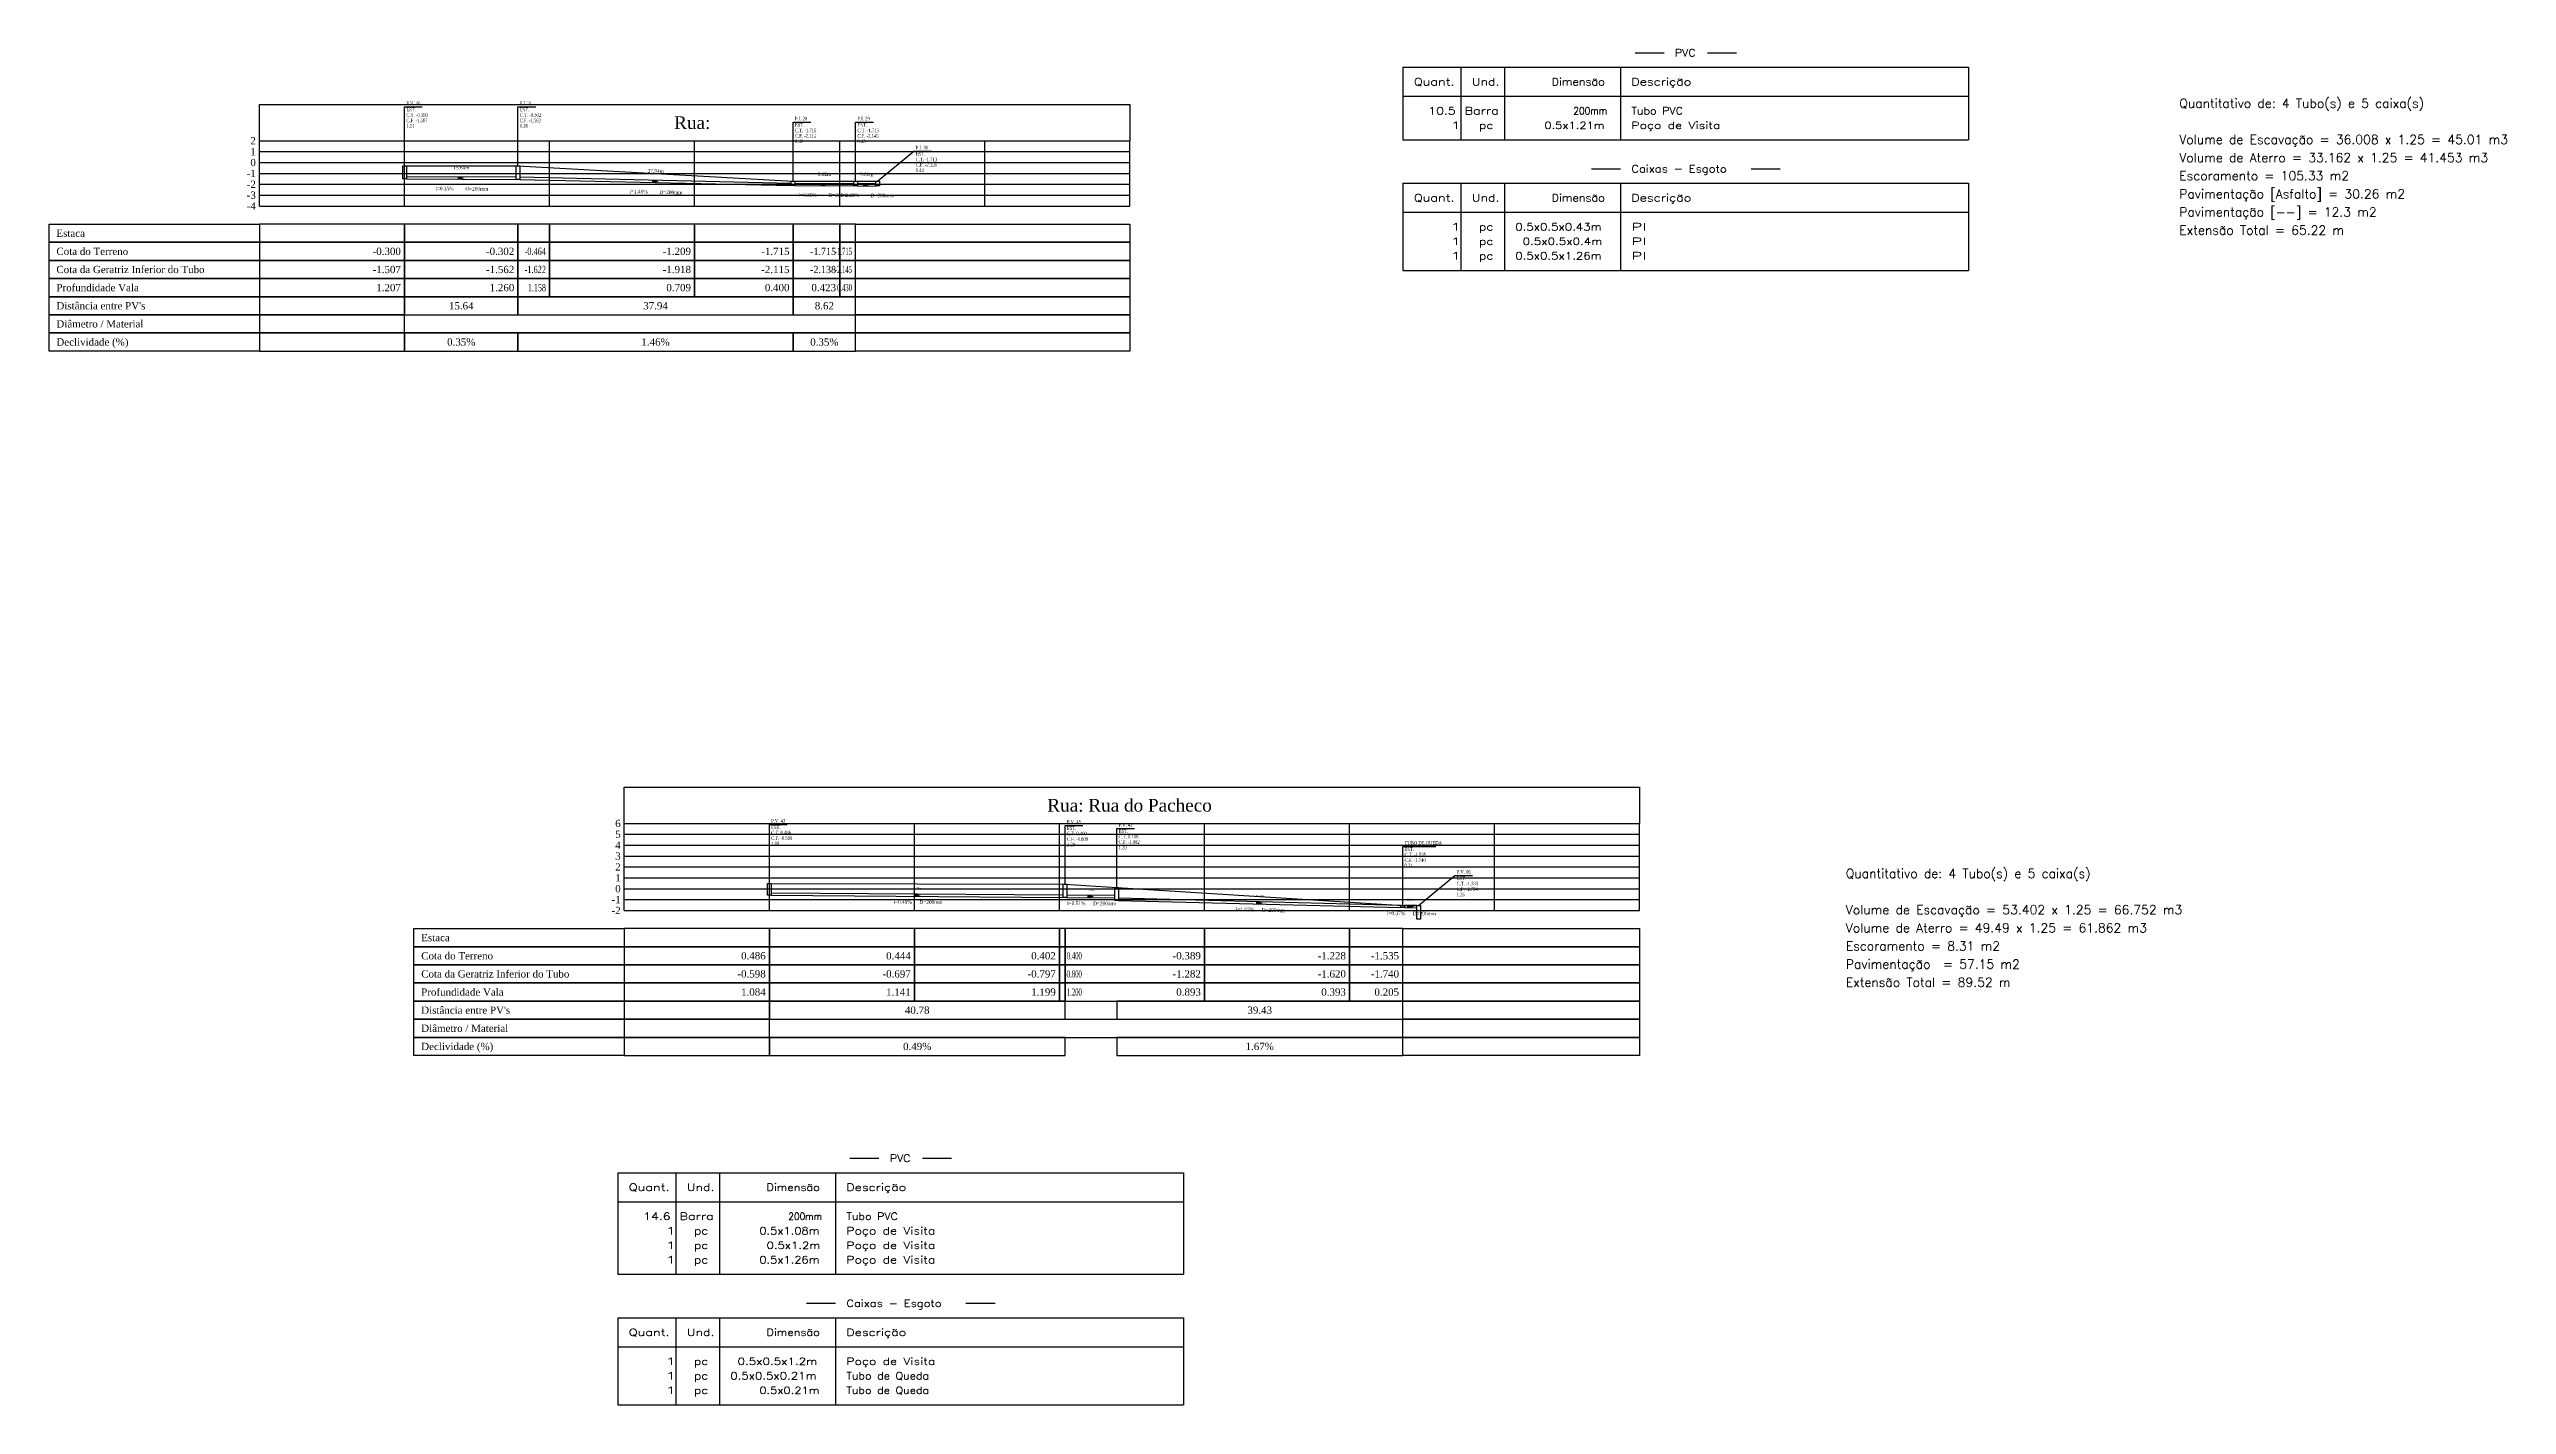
# Model space of a CAD drawing. Extents: x -44 to 14114764, y -20 to 289527804.
# Drawn here: x 359232.8 to 359571.6, y 7350308.8 to 7350495.7 of the extents above; entities that cross this region are included whole.
import ezdxf
from ezdxf.enums import TextEntityAlignment as Align

# ---------------------------------------------------------------- set-up
doc = ezdxf.new("R2010")
doc.units = 0
for name, color, linetype in [('LISTAGEM_LINHA', 7, 'Continuous'), ('LISTAGEM_TEXTO', 7, 'Continuous'), ('PS_IND_COMPRIMENTO', 7, 'Continuous'), ('PS_IND_DIAMETRO', 7, 'Continuous'), ('PS_IND_FLUXO', 3, 'Continuous'), ('PS_IND_INCLINACAO', 7, 'Continuous'), ('PS_PERFIL_CAIXAS', 7, 'Continuous'), ('PS_PERFIL_COTA_LIN', 7, 'Continuous'), ('PS_PERFIL_COTA_TXT', 5, 'Continuous'), ('PS_PERFIL_GRADE', 8, 'Continuous'), ('PS_PERFIL_TERRENO', 3, 'Continuous'), ('PS_PERFIL_TITULOS', 5, 'Continuous'), ('PS_PERFIL_TUBO', 7, 'Continuous'), ('PS_PONTOS_IDENTIFICACAO_LIN', 7, 'Continuous'), ('PS_PONTOS_IDENTIFICACAO_TXT', 7, 'Continuous')]:
    doc.layers.add(name, color=color, linetype=linetype)
doc.styles.add('ROMANS', font='ROMANS.shx', dxfattribs={"height": 2})
doc.styles.get("Standard").update_dxf_attribs({"font": 'times.ttf'})

msp = doc.modelspace()

# ---------------------------------------------------------------- texts
at = {"layer": 'LISTAGEM_TEXTO', "style": 'ROMANS'}
for s, width, p in [('PVC', 1.105263, (359456.933, 7350494.695)), ('Quant.', 1.298969, (359420.933, 7350490.695)), ('Und.', 1.272727, (359428.933, 7350490.695)), ('Dimensão', 1.135135, (359439.933, 7350490.695)), ('Descrição', 1.277027, (359450.933, 7350490.695)), ('10.5', 1.253731, (359422.933, 7350486.695)), ('Barra', 1.296296, (359427.933, 7350486.695)), ('200mm', 0.905172, (359442.933, 7350486.695)), ('Tubo PVC', 1.112583, (359450.933, 7350486.695)), ('1', 1.909091, (359425.933, 7350484.695)), ('pc', 1.235294, (359429.933, 7350484.695)), ('0.5x1.21m', 1.159509, (359438.933, 7350484.695)), ('Poço de Visita', 1.25641, (359450.933, 7350484.695)), ('Caixas - Esgoto', 1.162362, (359450.933, 7350478.695)), ('Quant.', 1.298969, (359420.933, 7350474.695)), ('Und.', 1.272727, (359428.933, 7350474.695)), ('Dimensão', 1.135135, (359439.933, 7350474.695)), ('Descrição', 1.277027, (359450.933, 7350474.695)), ('1', 1.909091, (359425.933, 7350470.695)), ('pc', 1.235294, (359429.933, 7350470.695)), ('0.5x0.5x0.43m', 1.186957, (359434.933, 7350470.695)), ('PI', 1.68, (359450.933, 7350470.695)), ('1', 1.909091, (359425.933, 7350468.695)), ('1', 1.909091, (359425.933, 7350466.695)), ('pc', 1.235294, (359429.933, 7350468.695)), ('pc', 1.235294, (359429.933, 7350466.695)), ('0.5x0.5x1.26m', 1.186957, (359434.933, 7350466.695)), ('0.5x0.5x0.4m', 1.2, (359435.933, 7350468.695)), ('PI', 1.68, (359450.933, 7350468.695)), ('PI', 1.68, (359450.933, 7350466.695)), ('PVC', 1.105263, (359348.687, 7350342.26)), ('Quant.', 1.298969, (359312.687, 7350338.26)), ('Und.', 1.272727, (359320.687, 7350338.26)), ('Dimensão', 1.135135, (359331.687, 7350338.26)), ('Descrição', 1.277027, (359342.687, 7350338.26)), ('14.6', 1.253731, (359314.687, 7350334.26)), ('Barra', 1.296296, (359319.687, 7350334.26)), ('200mm', 0.905172, (359334.687, 7350334.26)), ('Tubo PVC', 1.112583, (359342.687, 7350334.26)), ('1', 1.909091, (359317.687, 7350332.26)), ('1', 1.909091, (359317.687, 7350330.26)), ('pc', 1.235294, (359321.687, 7350332.26)), ('0.5x1.08m', 1.159509, (359330.687, 7350332.26)), ('0.5x1.2m', 1.174825, (359331.687, 7350330.26)), ('Poço de Visita', 1.25641, (359342.687, 7350332.26)), ('Poço de Visita', 1.25641, (359342.687, 7350330.26)), ('1', 1.909091, (359317.687, 7350328.26)), ('pc', 1.235294, (359321.687, 7350330.26)), ('pc', 1.235294, (359321.687, 7350328.26)), ('0.5x1.26m', 1.159509, (359330.687, 7350328.26)), ('Poço de Visita', 1.25641, (359342.687, 7350328.26)), ('Caixas - Esgoto', 1.162362, (359342.687, 7350322.26)), ('Quant.', 1.298969, (359312.687, 7350318.26)), ('Und.', 1.272727, (359320.687, 7350318.26)), ('Dimensão', 1.135135, (359331.687, 7350318.26)), ('Descrição', 1.277027, (359342.687, 7350318.26)), ('1', 1.909091, (359317.687, 7350314.26)), ('pc', 1.235294, (359321.687, 7350314.26)), ('0.5x0.5x1.2m', 1.2, (359327.687, 7350314.26)), ('Poço de Visita', 1.25641, (359342.687, 7350314.26)), ('1', 1.909091, (359317.687, 7350312.26)), ('1', 1.909091, (359317.687, 7350310.26)), ('pc', 1.235294, (359321.687, 7350312.26)), ('pc', 1.235294, (359321.687, 7350310.26)), ('0.5x0.5x0.21m', 1.186957, (359326.687, 7350312.26)), ('0.5x0.21m', 1.159509, (359330.687, 7350310.26)), ('Tubo de Queda', 1.114286, (359342.687, 7350312.26)), ('Tubo de Queda', 1.114286, (359342.687, 7350310.26))]:
    msp.add_text(s, height=1, dxfattribs=dict(at, width=width)).set_placement(p)
at = {"layer": 'LISTAGEM_TEXTO', "color": 7, "style": 'ROMANS'}
for s, p in [('Quantitativo de: 4 Tubo(s) e 5 caixa(s)', (359526.481, 7350487.612)), ('Volume de Escavação = 36.008 x 1.25 = 45.01 m3', (359526.481, 7350482.612)), ('Volume de Aterro = 33.162 x 1.25 = 41.453 m3', (359526.481, 7350480.112)), ('Escoramento = 105.33 m2', (359526.481, 7350477.612)), ('Pavimentação [Asfalto] = 30.26 m2', (359526.481, 7350475.112)), ('Pavimentação [--] = 12.3 m2', (359526.481, 7350472.612)), ('Extensão Total = 65.22 m', (359526.481, 7350470.112)), ('Quantitativo de: 4 Tubo(s) e 5 caixa(s)', (359480.496, 7350381.403)), ('Volume de Escavação = 53.402 x 1.25 = 66.752 m3', (359480.496, 7350376.403)), ('Volume de Aterro = 49.49 x 1.25 = 61.862 m3', (359480.496, 7350373.903)), ('Escoramento = 8.31 m2', (359480.496, 7350371.403)), ('Pavimentação  = 57.15 m2', (359480.496, 7350368.903)), ('Extensão Total = 89.52 m', (359480.496, 7350366.403))]:
    msp.add_text(s, height=1.25, dxfattribs=at).set_placement(p)
at = {"layer": 'PS_IND_COMPRIMENTO', "width": 0.8}
for s, height, rotation, p in [('15.64m', 0.5, 359.68942, (359289.596, 7350479.362)), ('37.94m', 0.5, 358.73023, (359316.411, 7350478.906)), ('8.62m', 0.5, 359.68029, (359339.668, 7350478.469)), ('3.02m', 0.5, 359.50285, (359345.493, 7350478.435)), ('40.78m', 0.25, 359.56982, (359352.467, 7350379.984)), ('7.12m', 0.25, 359.53288, (359376.417, 7350379.806)), ('39.43m', 0.25, 358.5476, (359399.709, 7350378.916)), ('2.19m', 0.25, 359.58407, (359420.503, 7350378.417))]:
    msp.add_text(s, height=height, rotation=rotation, dxfattribs=at).set_placement(p, align=Align.MIDDLE_CENTER)
at = {"layer": 'PS_IND_DIAMETRO', "width": 0.8}
for rotation, p in [(359.68942, (359291.731, 7350476.451)), (358.73023, (359318.496, 7350475.959)), (359.68029, (359341.802, 7350475.557)), (359.50285, (359347.618, 7350475.516)), (359.56982, (359354.353, 7350378.07)), (359.53288, (359378.302, 7350377.891)), (358.5476, (359401.56, 7350376.969)), (359.58407, (359422.389, 7350376.503))]:
    msp.add_text('D=200mm', height=0.5, rotation=rotation, dxfattribs=at).set_placement(p, align=Align.MIDDLE_CENTER)
at = {"layer": 'PS_IND_INCLINACAO', "width": 0.8}
for s, rotation, p in [('i=0.35%', 359.68942, (359287.281, 7350476.475)), ('i=1.46%', 358.73023, (359314.047, 7350476.058)), ('i=0.35%', 359.68029, (359337.352, 7350475.582)), ('i=0.48%', 359.50285, (359343.168, 7350475.555)), ('i=0.49%', 359.56982, (359350.453, 7350378.099)), ('i=0.51%', 359.53288, (359374.402, 7350377.922)), ('i=1.67%', 358.5476, (359397.662, 7350377.067)), ('i=0.37%', 359.58407, (359418.489, 7350376.531))]:
    msp.add_text(s, height=0.5, rotation=rotation, dxfattribs=at).set_placement(p, align=Align.MIDDLE_CENTER)
at = {"layer": 'PS_PERFIL_COTA_TXT'}
for s, p in [('Estaca', (359233.77, 7350470.314)), ('Cota do Terreno', (359233.77, 7350467.814)), ('Profundidade Vala', (359233.77, 7350462.814)), ('Cota da Geratriz Inferior do Tubo', (359233.77, 7350465.314)), ("Distância entre PV's", (359233.77, 7350460.314)), ('Diâmetro / Material', (359233.77, 7350457.814)), ('Declividade (%)', (359233.77, 7350455.314)), ('Estaca', (359284.072, 7350373.183)), ('Cota do Terreno', (359284.072, 7350370.683)), ('Cota da Geratriz Inferior do Tubo', (359284.072, 7350368.183)), ('Profundidade Vala', (359284.072, 7350365.683)), ("Distância entre PV's", (359284.072, 7350363.183)), ('Diâmetro / Material', (359284.072, 7350360.683)), ('Declividade (%)', (359284.072, 7350358.183))]:
    msp.add_text(s, height=1, dxfattribs=at).set_placement(p, align=Align.MIDDLE_LEFT)
for s, p in [('-0.300', (359281.27, 7350467.814)), ('-0.302', (359296.907, 7350467.814)), ('-1.209', (359321.27, 7350467.814)), ('-1.715', (359334.851, 7350467.814)), ('-1.507', (359281.27, 7350465.314)), ('1.207', (359281.27, 7350462.814)), ('-1.562', (359296.907, 7350465.314)), ('1.260', (359296.907, 7350462.814)), ('-1.918', (359321.27, 7350465.314)), ('0.709', (359321.27, 7350462.814)), ('-2.115', (359334.851, 7350465.314)), ('0.400', (359334.851, 7350462.814)), ('0.423', (359341.27, 7350462.814)), ('-0.598', (359331.572, 7350368.183)), ('0.486', (359331.572, 7350370.683)), ('-0.697', (359351.572, 7350368.183)), ('0.444', (359351.572, 7350370.683)), ('-0.797', (359371.572, 7350368.183)), ('0.402', (359371.572, 7350370.683)), ('-0.389', (359391.572, 7350370.683)), ('-1.282', (359391.572, 7350368.183)), ('-1.228', (359411.572, 7350370.683)), ('-1.620', (359411.572, 7350368.183)), ('-1.535', (359418.899, 7350370.683)), ('-1.740', (359418.899, 7350368.183)), ('1.084', (359331.572, 7350365.683)), ('1.141', (359351.572, 7350365.683)), ('1.199', (359371.572, 7350365.683)), ('0.893', (359391.572, 7350365.683)), ('0.393', (359411.572, 7350365.683)), ('0.205', (359418.899, 7350365.683))]:
    msp.add_text(s, height=1, dxfattribs=at).set_placement(p, align=Align.MIDDLE_RIGHT)
for s, width, p in [('-0.464', 0.623359, (359301.27, 7350467.814)), ('-1.715', 0.917104, (359341.27, 7350467.814)), ('-1.715', 0.5, (359343.469, 7350467.814)), ('-1.622', 0.623359, (359301.27, 7350465.314)), ('1.158', 0.727252, (359301.27, 7350462.814)), ('-2.138', 0.917104, (359341.27, 7350465.314)), ('-2.145', 0.5, (359343.469, 7350465.314)), ('0.430', 0.5, (359343.469, 7350462.814)), ('-0.800', 0.5, (359375.161, 7350368.183)), ('0.400', 0.5, (359375.161, 7350370.683)), ('1.200', 0.5, (359375.161, 7350365.683))]:
    msp.add_text(s, height=1, dxfattribs=dict(at, width=width)).set_placement(p, align=Align.MIDDLE_RIGHT)
for s, p in [('15.64', (359289.589, 7350460.314)), ('37.94', (359316.379, 7350460.314)), ('8.62', (359339.66, 7350460.314)), ('0.35%', (359289.589, 7350455.314)), ('1.46%', (359316.379, 7350455.314)), ('0.35%', (359339.66, 7350455.314)), ('40.78', (359352.46, 7350363.183)), ('39.43', (359399.685, 7350363.183)), ('0.49%', (359352.46, 7350358.183)), ('1.67%', (359399.685, 7350358.183))]:
    msp.add_text(s, height=1, dxfattribs=at).set_placement(p, align=Align.MIDDLE_CENTER)
at = {"layer": 'PS_PERFIL_TITULOS'}
for s, p in [('Rua: ', (359321.77, 7350485.564)), ('Rua: Rua do Pacheco ', (359382.072, 7350391.433))]:
    msp.add_text(s, height=1.75, dxfattribs=at).set_placement(p, align=Align.MIDDLE_CENTER)
at = {"layer": 'PS_PONTOS_IDENTIFICACAO_TXT', "width": 0.7}
for s, p in [('P.V. 46', (359282.02, 7350487.989)), ('EST. ', (359282.02, 7350487.114)), ('C.T. -0.300', (359282.02, 7350486.364)), ('P.I. 31', (359297.657, 7350487.986)), ('EST. ', (359297.657, 7350487.111)), ('C.T. -0.302', (359297.657, 7350486.361)), ('C.F. -1.507', (359282.02, 7350485.614)), ('1.21', (359282.02, 7350484.864)), ('C.F. -1.562', (359297.657, 7350485.611)), ('1.26', (359297.657, 7350484.861)), ('P.I. 28', (359335.601, 7350485.866)), ('EST. ', (359335.601, 7350484.991)), ('C.T. -1.715', (359335.601, 7350484.241)), ('C.F. -2.115', (359335.601, 7350483.491)), ('P.I. 29', (359344.219, 7350485.866)), ('EST. ', (359344.219, 7350484.991)), ('C.T. -1.715', (359344.219, 7350484.241)), ('C.F. -2.145', (359344.219, 7350483.491)), ('0.40', (359335.601, 7350482.741)), ('0.43', (359344.219, 7350482.741)), ('P.I. 30', (359352.243, 7350481.869)), ('EST. ', (359352.243, 7350480.994)), ('C.T. -1.713', (359352.243, 7350480.244)), ('0.44', (359352.243, 7350478.744)), ('C.F. -2.156', (359352.243, 7350479.494)), ('P.V. 43', (359332.322, 7350389.037)), ('EST. ', (359332.322, 7350388.162)), ('P.V. 45', (359373.098, 7350388.908)), ('P.V. 42', (359380.221, 7350388.485)), ('C.T. 0.486', (359332.322, 7350387.412)), ('C.F. -0.598', (359332.322, 7350386.662)), ('1.08', (359332.322, 7350385.912)), ('EST. ', (359373.098, 7350388.033)), ('C.T. 0.400', (359373.098, 7350387.283)), ('C.F. -0.800', (359373.098, 7350386.533)), ('1.20', (359373.098, 7350385.783)), ('EST. ', (359380.221, 7350387.61)), ('C.T. 0.118', (359380.221, 7350386.86)), ('C.F. -1.082', (359380.221, 7350386.11)), ('1.20', (359380.221, 7350385.36)), ('TUBO DE QUEDA', (359419.649, 7350386.005)), ('EST. ', (359419.649, 7350385.13)), ('0.21', (359419.649, 7350382.88)), ('C.T. -1.535', (359419.649, 7350384.38)), ('C.F. -1.740', (359419.649, 7350383.63)), ('P.V. 06', (359426.843, 7350382.005)), ('EST. ', (359426.843, 7350381.13)), ('C.T. -1.535', (359426.843, 7350380.38)), ('C.F. -2.794', (359426.843, 7350379.63)), ('1.26', (359426.843, 7350378.88))]:
    msp.add_text(s, height=0.5, dxfattribs=at).set_placement(p)

# ---------------------------------------------------------------- blocks, each defined once
blk = doc.blocks.new('*U1904')
at = {"layer": 'PS_PERFIL_GRADE', "linetype": 'Continuous'}
for p, q in [((0, 0), (0, 12)), ((0, 12), (140, 12)), ((0, 10.5), (140, 10.5)), ((20, 0), (20, 12)), ((40, 0), (40, 12)), ((60, 0), (60, 12)), ((80, 0), (80, 12)), ((100, 0), (100, 12)), ((120, 0), (120, 12)), ((140, 0), (140, 12)), ((0, 9), (140, 9)), ((0, 7.5), (140, 7.5)), ((0, 6), (140, 6)), ((0, 4.5), (140, 4.5)), ((0, 3), (140, 3)), ((0, 1.5), (140, 1.5)), ((0, 0), (140, 0))]:
    blk.add_line(p, q, dxfattribs=at)
blk.add_lwpolyline([(0, 12), (0, 17), (140, 17), (140, 12)], dxfattribs=at)
at = {"layer": 'PS_PERFIL_GRADE'}
for s, p in [('6', (-0.5, 12)), ('5', (-0.5, 10.5)), ('4', (-0.5, 9)), ('3', (-0.5, 7.5)), ('0', (-0.5, 3)), ('2', (-0.5, 6)), ('1', (-0.5, 4.5)), ('-1', (-0.5, 1.5)), ('-2', (-0.5, 0))]:
    blk.add_text(s, height=1, dxfattribs=at).set_placement(p, align=Align.MIDDLE_RIGHT)
blk = doc.blocks.new('*U1900')
at = {"layer": 'PS_PERFIL_GRADE', "linetype": 'Continuous'}
for p, q in [((0, 0), (0, 9)), ((0, 9), (120, 9)), ((0, 7.5), (120, 7.5)), ((20, 0), (20, 9)), ((40, 0), (40, 9)), ((60, 0), (60, 9)), ((80, 0), (80, 9)), ((100, 0), (100, 9)), ((120, 0), (120, 9)), ((0, 6), (120, 6)), ((0, 4.5), (120, 4.5)), ((0, 3), (120, 3)), ((0, 1.5), (120, 1.5)), ((0, 0), (120, 0))]:
    blk.add_line(p, q, dxfattribs=at)
blk.add_lwpolyline([(0, 9), (0, 14), (120, 14), (120, 9)], dxfattribs=at)
at = {"layer": 'PS_PERFIL_GRADE'}
for s, p in [('2', (-0.5, 9)), ('1', (-0.5, 7.5)), ('-1', (-0.5, 4.5)), ('-2', (-0.5, 3)), ('0', (-0.5, 6)), ('-3', (-0.5, 1.5)), ('-4', (-0.5, 0))]:
    blk.add_text(s, height=1, dxfattribs=at).set_placement(p, align=Align.MIDDLE_RIGHT)

# ---------------------------------------------------------------- linework, layer by layer
at = {"layer": 'LISTAGEM_LINHA'}
for p, q in [((359451.433, 7350495.195), (359455.433, 7350495.195)), ((359461.433, 7350495.195), (359465.433, 7350495.195)), ((359419.433, 7350493.195), (359497.433, 7350493.195)), ((359419.433, 7350493.195), (359419.433, 7350483.195)), ((359427.433, 7350493.195), (359427.433, 7350483.195)), ((359433.433, 7350493.195), (359433.433, 7350483.195)), ((359449.433, 7350493.195), (359449.433, 7350483.195)), ((359497.433, 7350493.195), (359497.433, 7350483.195)), ((359419.433, 7350489.195), (359497.433, 7350489.195)), ((359419.433, 7350483.195), (359497.433, 7350483.195)), ((359419.433, 7350477.195), (359497.433, 7350477.195)), ((359419.433, 7350477.195), (359419.433, 7350465.195)), ((359427.433, 7350477.195), (359427.433, 7350465.195)), ((359433.433, 7350477.195), (359433.433, 7350465.195)), ((359445.433, 7350479.195), (359449.433, 7350479.195)), ((359449.433, 7350477.195), (359449.433, 7350465.195)), ((359467.433, 7350479.195), (359471.433, 7350479.195)), ((359497.433, 7350477.195), (359497.433, 7350465.195)), ((359419.433, 7350473.195), (359497.433, 7350473.195)), ((359419.433, 7350465.195), (359497.433, 7350465.195)), ((359343.187, 7350342.76), (359347.187, 7350342.76)), ((359353.187, 7350342.76), (359357.187, 7350342.76)), ((359311.187, 7350340.76), (359389.187, 7350340.76)), ((359311.187, 7350340.76), (359311.187, 7350326.76)), ((359319.187, 7350340.76), (359319.187, 7350326.76)), ((359325.187, 7350340.76), (359325.187, 7350326.76)), ((359341.187, 7350340.76), (359341.187, 7350326.76)), ((359389.187, 7350340.76), (359389.187, 7350326.76)), ((359311.187, 7350336.76), (359389.187, 7350336.76)), ((359311.187, 7350326.76), (359389.187, 7350326.76)), ((359337.187, 7350322.76), (359341.187, 7350322.76)), ((359359.187, 7350322.76), (359363.187, 7350322.76)), ((359311.187, 7350320.76), (359389.187, 7350320.76)), ((359311.187, 7350320.76), (359311.187, 7350308.76)), ((359319.187, 7350320.76), (359319.187, 7350308.76)), ((359325.187, 7350320.76), (359325.187, 7350308.76)), ((359341.187, 7350320.76), (359341.187, 7350308.76)), ((359389.187, 7350320.76), (359389.187, 7350308.76)), ((359311.187, 7350316.76), (359389.187, 7350316.76)), ((359311.187, 7350308.76), (359389.187, 7350308.76))]:
    msp.add_line(p, q, dxfattribs=at)
at = {"layer": 'PS_IND_FLUXO'}
for points in [[(359289.089, 7350477.915, 0.5, 0, 0), (359290.089, 7350477.91, 0, 0, 0)], [(359315.879, 7350477.467, 0.5, 0, 0), (359316.879, 7350477.445, 0, 0, 0)], [(359339.16, 7350477.021, 0.5, 0, 0), (359340.16, 7350477.016, 0, 0, 0)], [(359344.981, 7350476.989, 0.5, 0, 0), (359345.981, 7350476.981, 0, 0, 0)], [(359351.96, 7350379.038, 0.5, 0, 0), (359352.96, 7350379.03, 0, 0, 0)], [(359375.91, 7350378.86, 0.5, 0, 0), (359376.909, 7350378.852, 0, 0, 0)], [(359399.185, 7350377.979, 0.5, 0, 0), (359400.185, 7350377.954, 0, 0, 0)], [(359419.996, 7350377.47, 0.5, 0, 0), (359420.996, 7350377.463, 0, 0, 0)]]:
    msp.add_lwpolyline(points, format="xyseb", dxfattribs=at)
at = {"layer": 'PS_PERFIL_CAIXAS', "linetype": 'Continuous'}
for points in [[(359281.52, 7350479.614), (359282.02, 7350479.614), (359282.02, 7350477.803), (359281.52, 7350477.803)], [(359297.157, 7350479.611), (359297.657, 7350479.611), (359297.657, 7350477.721), (359297.157, 7350477.721)], [(359335.101, 7350477.491), (359335.601, 7350477.491), (359335.601, 7350476.891), (359335.101, 7350476.891)], [(359343.719, 7350477.491), (359344.219, 7350477.491), (359344.219, 7350476.846), (359343.719, 7350476.846)], [(359346.743, 7350477.494), (359347.243, 7350477.494), (359347.243, 7350476.83), (359346.743, 7350476.83)], [(359331.822, 7350380.662), (359332.322, 7350380.662), (359332.322, 7350379.035), (359331.822, 7350379.035)], [(359372.598, 7350380.533), (359373.098, 7350380.533), (359373.098, 7350378.733), (359372.598, 7350378.733)], [(359379.721, 7350380.11), (359380.221, 7350380.11), (359380.221, 7350378.31), (359379.721, 7350378.31)], [(359419.149, 7350377.63), (359419.649, 7350377.63), (359419.649, 7350377.323), (359419.149, 7350377.323)], [(359421.343, 7350377.63), (359421.843, 7350377.63), (359421.843, 7350375.742), (359421.343, 7350375.742)]]:
    msp.add_lwpolyline(points, close=True, dxfattribs=at)
at = {"layer": 'PS_PERFIL_COTA_LIN', "linetype": 'Continuous'}
for points in [[(359261.77, 7350471.564), (359261.77, 7350469.064), (359232.77, 7350469.064), (359232.77, 7350471.564)], [(359261.77, 7350471.564), (359261.77, 7350469.064), (359281.77, 7350469.064), (359281.77, 7350471.564)], [(359281.77, 7350471.564), (359281.77, 7350469.064), (359297.407, 7350469.064), (359297.407, 7350471.564)], [(359297.407, 7350471.564), (359297.407, 7350469.064), (359301.77, 7350469.064), (359301.77, 7350471.564)], [(359301.77, 7350471.564), (359301.77, 7350469.064), (359321.77, 7350469.064), (359321.77, 7350471.564)], [(359321.77, 7350471.564), (359321.77, 7350469.064), (359335.351, 7350469.064), (359335.351, 7350471.564)], [(359335.351, 7350471.564), (359335.351, 7350469.064), (359341.77, 7350469.064), (359341.77, 7350471.564)], [(359341.77, 7350471.564), (359341.77, 7350469.064), (359343.969, 7350469.064), (359343.969, 7350471.564)], [(359381.77, 7350471.564), (359381.77, 7350469.064), (359343.969, 7350469.064), (359343.969, 7350471.564)], [(359261.77, 7350469.064), (359261.77, 7350466.564), (359232.77, 7350466.564), (359232.77, 7350469.064)], [(359261.77, 7350466.564), (359261.77, 7350464.064), (359232.77, 7350464.064), (359232.77, 7350466.564)], [(359261.77, 7350469.064), (359261.77, 7350466.564), (359281.77, 7350466.564), (359281.77, 7350469.064)], [(359261.77, 7350466.564), (359261.77, 7350464.064), (359281.77, 7350464.064), (359281.77, 7350466.564)], [(359281.77, 7350469.064), (359281.77, 7350466.564), (359297.407, 7350466.564), (359297.407, 7350469.064)], [(359281.77, 7350466.564), (359281.77, 7350464.064), (359297.407, 7350464.064), (359297.407, 7350466.564)], [(359297.407, 7350469.064), (359297.407, 7350466.564), (359301.77, 7350466.564), (359301.77, 7350469.064)], [(359297.407, 7350466.564), (359297.407, 7350464.064), (359301.77, 7350464.064), (359301.77, 7350466.564)], [(359301.77, 7350469.064), (359301.77, 7350466.564), (359321.77, 7350466.564), (359321.77, 7350469.064)], [(359301.77, 7350466.564), (359301.77, 7350464.064), (359321.77, 7350464.064), (359321.77, 7350466.564)], [(359321.77, 7350469.064), (359321.77, 7350466.564), (359335.351, 7350466.564), (359335.351, 7350469.064)], [(359321.77, 7350466.564), (359321.77, 7350464.064), (359335.351, 7350464.064), (359335.351, 7350466.564)], [(359335.351, 7350469.064), (359335.351, 7350466.564), (359341.77, 7350466.564), (359341.77, 7350469.064)], [(359335.351, 7350466.564), (359335.351, 7350464.064), (359341.77, 7350464.064), (359341.77, 7350466.564)], [(359341.77, 7350469.064), (359341.77, 7350466.564), (359343.969, 7350466.564), (359343.969, 7350469.064)], [(359341.77, 7350466.564), (359341.77, 7350464.064), (359343.969, 7350464.064), (359343.969, 7350466.564)], [(359381.77, 7350469.064), (359381.77, 7350466.564), (359343.969, 7350466.564), (359343.969, 7350469.064)], [(359381.77, 7350466.564), (359381.77, 7350464.064), (359343.969, 7350464.064), (359343.969, 7350466.564)], [(359261.77, 7350464.064), (359261.77, 7350461.564), (359232.77, 7350461.564), (359232.77, 7350464.064)], [(359261.77, 7350464.064), (359261.77, 7350461.564), (359281.77, 7350461.564), (359281.77, 7350464.064)], [(359281.77, 7350464.064), (359281.77, 7350461.564), (359297.407, 7350461.564), (359297.407, 7350464.064)], [(359297.407, 7350464.064), (359297.407, 7350461.564), (359301.77, 7350461.564), (359301.77, 7350464.064)], [(359301.77, 7350464.064), (359301.77, 7350461.564), (359321.77, 7350461.564), (359321.77, 7350464.064)], [(359321.77, 7350464.064), (359321.77, 7350461.564), (359335.351, 7350461.564), (359335.351, 7350464.064)], [(359335.351, 7350464.064), (359335.351, 7350461.564), (359341.77, 7350461.564), (359341.77, 7350464.064)], [(359341.77, 7350464.064), (359341.77, 7350461.564), (359343.969, 7350461.564), (359343.969, 7350464.064)], [(359381.77, 7350464.064), (359381.77, 7350461.564), (359343.969, 7350461.564), (359343.969, 7350464.064)], [(359261.77, 7350461.564), (359261.77, 7350459.064), (359232.77, 7350459.064), (359232.77, 7350461.564)], [(359261.77, 7350461.564), (359261.77, 7350459.064), (359281.77, 7350459.064), (359281.77, 7350461.564)], [(359281.77, 7350461.564), (359281.77, 7350459.064), (359297.407, 7350459.064), (359297.407, 7350461.564)], [(359297.407, 7350461.564), (359297.407, 7350459.064), (359335.351, 7350459.064), (359335.351, 7350461.564)], [(359335.351, 7350461.564), (359335.351, 7350459.064), (359343.969, 7350459.064), (359343.969, 7350461.564)], [(359381.77, 7350461.564), (359381.77, 7350459.064), (359343.969, 7350459.064), (359343.969, 7350461.564)], [(359261.77, 7350459.064), (359261.77, 7350456.564), (359232.77, 7350456.564), (359232.77, 7350459.064)], [(359261.77, 7350456.564), (359261.77, 7350454.064), (359232.77, 7350454.064), (359232.77, 7350456.564)], [(359261.77, 7350459.064), (359261.77, 7350456.564), (359281.77, 7350456.564), (359281.77, 7350459.064)], [(359261.77, 7350456.564), (359261.77, 7350454.064), (359281.77, 7350454.064), (359281.77, 7350456.564)], [(359281.77, 7350456.564), (359281.77, 7350454.064), (359297.407, 7350454.064), (359297.407, 7350456.564)], [(359297.407, 7350456.564), (359297.407, 7350454.064), (359335.351, 7350454.064), (359335.351, 7350456.564)], [(359335.351, 7350456.564), (359335.351, 7350454.064), (359343.969, 7350454.064), (359343.969, 7350456.564)], [(359381.77, 7350459.064), (359381.77, 7350456.564), (359343.969, 7350456.564), (359343.969, 7350459.064)], [(359381.77, 7350456.564), (359381.77, 7350454.064), (359343.969, 7350454.064), (359343.969, 7350456.564)], [(359312.072, 7350374.433), (359312.072, 7350371.933), (359283.072, 7350371.933), (359283.072, 7350374.433)], [(359312.072, 7350371.933), (359312.072, 7350369.433), (359283.072, 7350369.433), (359283.072, 7350371.933)], [(359312.072, 7350374.433), (359312.072, 7350371.933), (359332.072, 7350371.933), (359332.072, 7350374.433)], [(359312.072, 7350371.933), (359312.072, 7350369.433), (359332.072, 7350369.433), (359332.072, 7350371.933)], [(359332.072, 7350374.433), (359332.072, 7350371.933), (359352.072, 7350371.933), (359352.072, 7350374.433)], [(359332.072, 7350371.933), (359332.072, 7350369.433), (359352.072, 7350369.433), (359352.072, 7350371.933)], [(359352.072, 7350374.433), (359352.072, 7350371.933), (359372.072, 7350371.933), (359372.072, 7350374.433)], [(359352.072, 7350371.933), (359352.072, 7350369.433), (359372.072, 7350369.433), (359372.072, 7350371.933)], [(359372.072, 7350374.433), (359372.072, 7350371.933), (359372.848, 7350371.933), (359372.848, 7350374.433)], [(359372.072, 7350371.933), (359372.072, 7350369.433), (359372.848, 7350369.433), (359372.848, 7350371.933)], [(359372.848, 7350374.433), (359372.848, 7350371.933), (359392.072, 7350371.933), (359392.072, 7350374.433)], [(359372.848, 7350371.933), (359372.848, 7350369.433), (359392.072, 7350369.433), (359392.072, 7350371.933)], [(359392.072, 7350374.433), (359392.072, 7350371.933), (359412.072, 7350371.933), (359412.072, 7350374.433)], [(359392.072, 7350371.933), (359392.072, 7350369.433), (359412.072, 7350369.433), (359412.072, 7350371.933)], [(359412.072, 7350374.433), (359412.072, 7350371.933), (359419.399, 7350371.933), (359419.399, 7350374.433)], [(359412.072, 7350371.933), (359412.072, 7350369.433), (359419.399, 7350369.433), (359419.399, 7350371.933)], [(359452.072, 7350374.433), (359452.072, 7350371.933), (359419.399, 7350371.933), (359419.399, 7350374.433)], [(359452.072, 7350371.933), (359452.072, 7350369.433), (359419.399, 7350369.433), (359419.399, 7350371.933)], [(359312.072, 7350369.433), (359312.072, 7350366.933), (359283.072, 7350366.933), (359283.072, 7350369.433)], [(359312.072, 7350369.433), (359312.072, 7350366.933), (359332.072, 7350366.933), (359332.072, 7350369.433)], [(359332.072, 7350369.433), (359332.072, 7350366.933), (359352.072, 7350366.933), (359352.072, 7350369.433)], [(359352.072, 7350369.433), (359352.072, 7350366.933), (359372.072, 7350366.933), (359372.072, 7350369.433)], [(359372.072, 7350369.433), (359372.072, 7350366.933), (359372.848, 7350366.933), (359372.848, 7350369.433)], [(359372.848, 7350369.433), (359372.848, 7350366.933), (359392.072, 7350366.933), (359392.072, 7350369.433)], [(359392.072, 7350369.433), (359392.072, 7350366.933), (359412.072, 7350366.933), (359412.072, 7350369.433)], [(359412.072, 7350369.433), (359412.072, 7350366.933), (359419.399, 7350366.933), (359419.399, 7350369.433)], [(359452.072, 7350369.433), (359452.072, 7350366.933), (359419.399, 7350366.933), (359419.399, 7350369.433)], [(359312.072, 7350366.933), (359312.072, 7350364.433), (359283.072, 7350364.433), (359283.072, 7350366.933)], [(359312.072, 7350366.933), (359312.072, 7350364.433), (359332.072, 7350364.433), (359332.072, 7350366.933)], [(359332.072, 7350366.933), (359332.072, 7350364.433), (359352.072, 7350364.433), (359352.072, 7350366.933)], [(359352.072, 7350366.933), (359352.072, 7350364.433), (359372.072, 7350364.433), (359372.072, 7350366.933)], [(359372.072, 7350366.933), (359372.072, 7350364.433), (359372.848, 7350364.433), (359372.848, 7350366.933)], [(359372.848, 7350366.933), (359372.848, 7350364.433), (359392.072, 7350364.433), (359392.072, 7350366.933)], [(359392.072, 7350366.933), (359392.072, 7350364.433), (359412.072, 7350364.433), (359412.072, 7350366.933)], [(359412.072, 7350366.933), (359412.072, 7350364.433), (359419.399, 7350364.433), (359419.399, 7350366.933)], [(359452.072, 7350366.933), (359452.072, 7350364.433), (359419.399, 7350364.433), (359419.399, 7350366.933)], [(359312.072, 7350364.433), (359312.072, 7350361.933), (359283.072, 7350361.933), (359283.072, 7350364.433)], [(359312.072, 7350361.933), (359312.072, 7350359.433), (359283.072, 7350359.433), (359283.072, 7350361.933)], [(359312.072, 7350364.433), (359312.072, 7350361.933), (359332.072, 7350361.933), (359332.072, 7350364.433)], [(359312.072, 7350361.933), (359312.072, 7350359.433), (359332.072, 7350359.433), (359332.072, 7350361.933)], [(359332.072, 7350364.433), (359332.072, 7350361.933), (359372.848, 7350361.933), (359372.848, 7350364.433)], [(359379.971, 7350364.433), (359379.971, 7350361.933), (359419.399, 7350361.933), (359419.399, 7350364.433)], [(359452.072, 7350364.433), (359452.072, 7350361.933), (359419.399, 7350361.933), (359419.399, 7350364.433)], [(359452.072, 7350361.933), (359452.072, 7350359.433), (359419.399, 7350359.433), (359419.399, 7350361.933)], [(359312.072, 7350359.433), (359312.072, 7350356.933), (359283.072, 7350356.933), (359283.072, 7350359.433)], [(359312.072, 7350359.433), (359312.072, 7350356.933), (359332.072, 7350356.933), (359332.072, 7350359.433)], [(359332.072, 7350359.433), (359332.072, 7350356.933), (359372.848, 7350356.933), (359372.848, 7350359.433)], [(359379.971, 7350359.433), (359379.971, 7350356.933), (359419.399, 7350356.933), (359419.399, 7350359.433)], [(359452.072, 7350359.433), (359452.072, 7350356.933), (359419.399, 7350356.933), (359419.399, 7350359.433)]]:
    msp.add_lwpolyline(points, close=True, dxfattribs=at)
for points in [[(359281.77, 7350461.564), (359297.407, 7350461.564)], [(359301.77, 7350461.564), (359321.77, 7350461.564)], [(359321.77, 7350461.564), (359335.351, 7350461.564)], [(359341.77, 7350461.564), (359343.969, 7350461.564)], [(359261.77, 7350459.064), (359281.77, 7350459.064)], [(359261.77, 7350456.564), (359281.77, 7350456.564)], [(359281.77, 7350459.064), (359297.407, 7350459.064)], [(359281.77, 7350459.064), (359297.407, 7350459.064)], [(359281.77, 7350456.564), (359297.407, 7350456.564)], [(359281.77, 7350456.564), (359297.407, 7350456.564)], [(359297.407, 7350459.064), (359301.77, 7350459.064)], [(359297.407, 7350456.564), (359301.77, 7350456.564)], [(359301.77, 7350459.064), (359321.77, 7350459.064)], [(359301.77, 7350459.064), (359321.77, 7350459.064)], [(359301.77, 7350456.564), (359321.77, 7350456.564)], [(359301.77, 7350456.564), (359321.77, 7350456.564)], [(359321.77, 7350459.064), (359335.351, 7350459.064)], [(359321.77, 7350459.064), (359335.351, 7350459.064)], [(359321.77, 7350456.564), (359335.351, 7350456.564)], [(359321.77, 7350456.564), (359335.351, 7350456.564)], [(359335.351, 7350459.064), (359341.77, 7350459.064)], [(359335.351, 7350456.564), (359341.77, 7350456.564)], [(359341.77, 7350459.064), (359343.969, 7350459.064)], [(359341.77, 7350459.064), (359343.969, 7350459.064)], [(359341.77, 7350456.564), (359343.969, 7350456.564)], [(359341.77, 7350456.564), (359343.969, 7350456.564)], [(359281.77, 7350454.064), (359297.407, 7350454.064)], [(359301.77, 7350454.064), (359321.77, 7350454.064)], [(359321.77, 7350454.064), (359335.351, 7350454.064)], [(359341.77, 7350454.064), (359343.969, 7350454.064)], [(359312.072, 7350361.933), (359332.072, 7350361.933)], [(359332.072, 7350364.433), (359352.072, 7350364.433)], [(359332.072, 7350361.933), (359352.072, 7350361.933)], [(359332.072, 7350361.933), (359352.072, 7350361.933)], [(359352.072, 7350364.433), (359372.072, 7350364.433)], [(359352.072, 7350361.933), (359372.072, 7350361.933)], [(359352.072, 7350361.933), (359372.072, 7350361.933)], [(359372.072, 7350364.433), (359372.848, 7350364.433)], [(359372.072, 7350361.933), (359372.848, 7350361.933)], [(359372.072, 7350361.933), (359372.848, 7350361.933)], [(359372.848, 7350361.933), (359392.072, 7350361.933)], [(359392.072, 7350364.433), (359412.072, 7350364.433)], [(359392.072, 7350361.933), (359412.072, 7350361.933)], [(359392.072, 7350361.933), (359412.072, 7350361.933)], [(359412.072, 7350364.433), (359419.399, 7350364.433)], [(359412.072, 7350361.933), (359419.399, 7350361.933)], [(359412.072, 7350361.933), (359419.399, 7350361.933)], [(359312.072, 7350359.433), (359332.072, 7350359.433)], [(359332.072, 7350359.433), (359352.072, 7350359.433)], [(359332.072, 7350359.433), (359352.072, 7350359.433)], [(359352.072, 7350359.433), (359372.072, 7350359.433)], [(359352.072, 7350359.433), (359372.072, 7350359.433)], [(359372.072, 7350359.433), (359372.848, 7350359.433)], [(359372.072, 7350359.433), (359372.848, 7350359.433)], [(359372.848, 7350359.433), (359392.072, 7350359.433)], [(359392.072, 7350359.433), (359412.072, 7350359.433)], [(359392.072, 7350359.433), (359412.072, 7350359.433)], [(359412.072, 7350359.433), (359419.399, 7350359.433)], [(359412.072, 7350359.433), (359419.399, 7350359.433)], [(359332.072, 7350356.933), (359352.072, 7350356.933)], [(359352.072, 7350356.933), (359372.072, 7350356.933)], [(359372.072, 7350356.933), (359372.848, 7350356.933)], [(359392.072, 7350356.933), (359412.072, 7350356.933)], [(359412.072, 7350356.933), (359419.399, 7350356.933)]]:
    msp.add_lwpolyline(points, dxfattribs=at)
at = {"layer": 'PS_PERFIL_TERRENO', "linetype": 'Continuous'}
for points in [[(359281.77, 7350479.614), (359297.407, 7350479.611), (359335.351, 7350477.491), (359343.969, 7350477.491), (359346.993, 7350477.494)], [(359332.072, 7350380.662), (359372.848, 7350380.533), (359379.971, 7350380.11), (359419.399, 7350377.63), (359421.593, 7350377.63)]]:
    msp.add_lwpolyline(points, dxfattribs=at)
at = {"layer": 'PS_PERFIL_TUBO', "linetype": 'Continuous'}
for points in [[(359282.02, 7350477.803), (359297.157, 7350477.721), (359297.157, 7350478.021), (359282.02, 7350478.103)], [(359297.657, 7350477.721), (359335.101, 7350476.891), (359335.101, 7350477.191), (359297.657, 7350478.021)], [(359335.601, 7350476.891), (359343.719, 7350476.846), (359343.719, 7350477.146), (359335.601, 7350477.191)], [(359344.219, 7350476.846), (359346.743, 7350476.824), (359346.743, 7350477.124), (359344.219, 7350477.146)], [(359332.322, 7350379.035), (359372.598, 7350378.733), (359372.598, 7350379.033), (359332.322, 7350379.335)], [(359373.098, 7350378.733), (359379.721, 7350378.679), (359379.721, 7350378.979), (359373.098, 7350379.033)], [(359380.221, 7350378.31), (359419.149, 7350377.323), (359419.149, 7350377.623), (359380.221, 7350378.61)], [(359419.649, 7350377.323), (359421.343, 7350377.311), (359421.343, 7350377.611), (359419.649, 7350377.623)]]:
    msp.add_lwpolyline(points, close=True, dxfattribs=at)
at = {"layer": 'PS_PONTOS_IDENTIFICACAO_LIN', "linetype": 'Continuous'}
for points in [[(359281.77, 7350479.614), (359281.77, 7350487.739), (359284.22, 7350487.739)], [(359297.407, 7350479.611), (359297.407, 7350487.736), (359299.857, 7350487.736)], [(359335.351, 7350477.491), (359335.351, 7350485.616), (359337.801, 7350485.616)], [(359343.969, 7350477.491), (359343.969, 7350485.616), (359346.419, 7350485.616)], [(359346.993, 7350477.494), (359351.993, 7350481.619), (359354.443, 7350481.619)], [(359332.072, 7350380.662), (359332.072, 7350388.787), (359334.522, 7350388.787)], [(359372.848, 7350380.533), (359372.848, 7350388.658), (359375.298, 7350388.658)], [(359379.971, 7350380.11), (359379.971, 7350388.235), (359382.421, 7350388.235)], [(359419.399, 7350377.63), (359419.399, 7350385.755), (359423.949, 7350385.755)], [(359421.593, 7350377.63), (359426.593, 7350381.755), (359429.043, 7350381.755)]]:
    msp.add_lwpolyline(points, dxfattribs=at)

# ---------------------------------------------------------------- block references
at = {"layer": 'PS_PERFIL_GRADE'}
for name, p in [('*U1900', (359261.77, 7350474.064)), ('*U1904', (359312.072, 7350376.933))]:
    msp.add_blockref(name, p, dxfattribs=at)

msp.set_redraw_order([(e.dxf.handle, doc.entitydb.next_handle()) for e in msp.query("TEXT MTEXT ATTDEF DIMENSION ARC_DIMENSION")])  # texts and dimensions are drawn at this point

doc.saveas('drawing.dxf')
